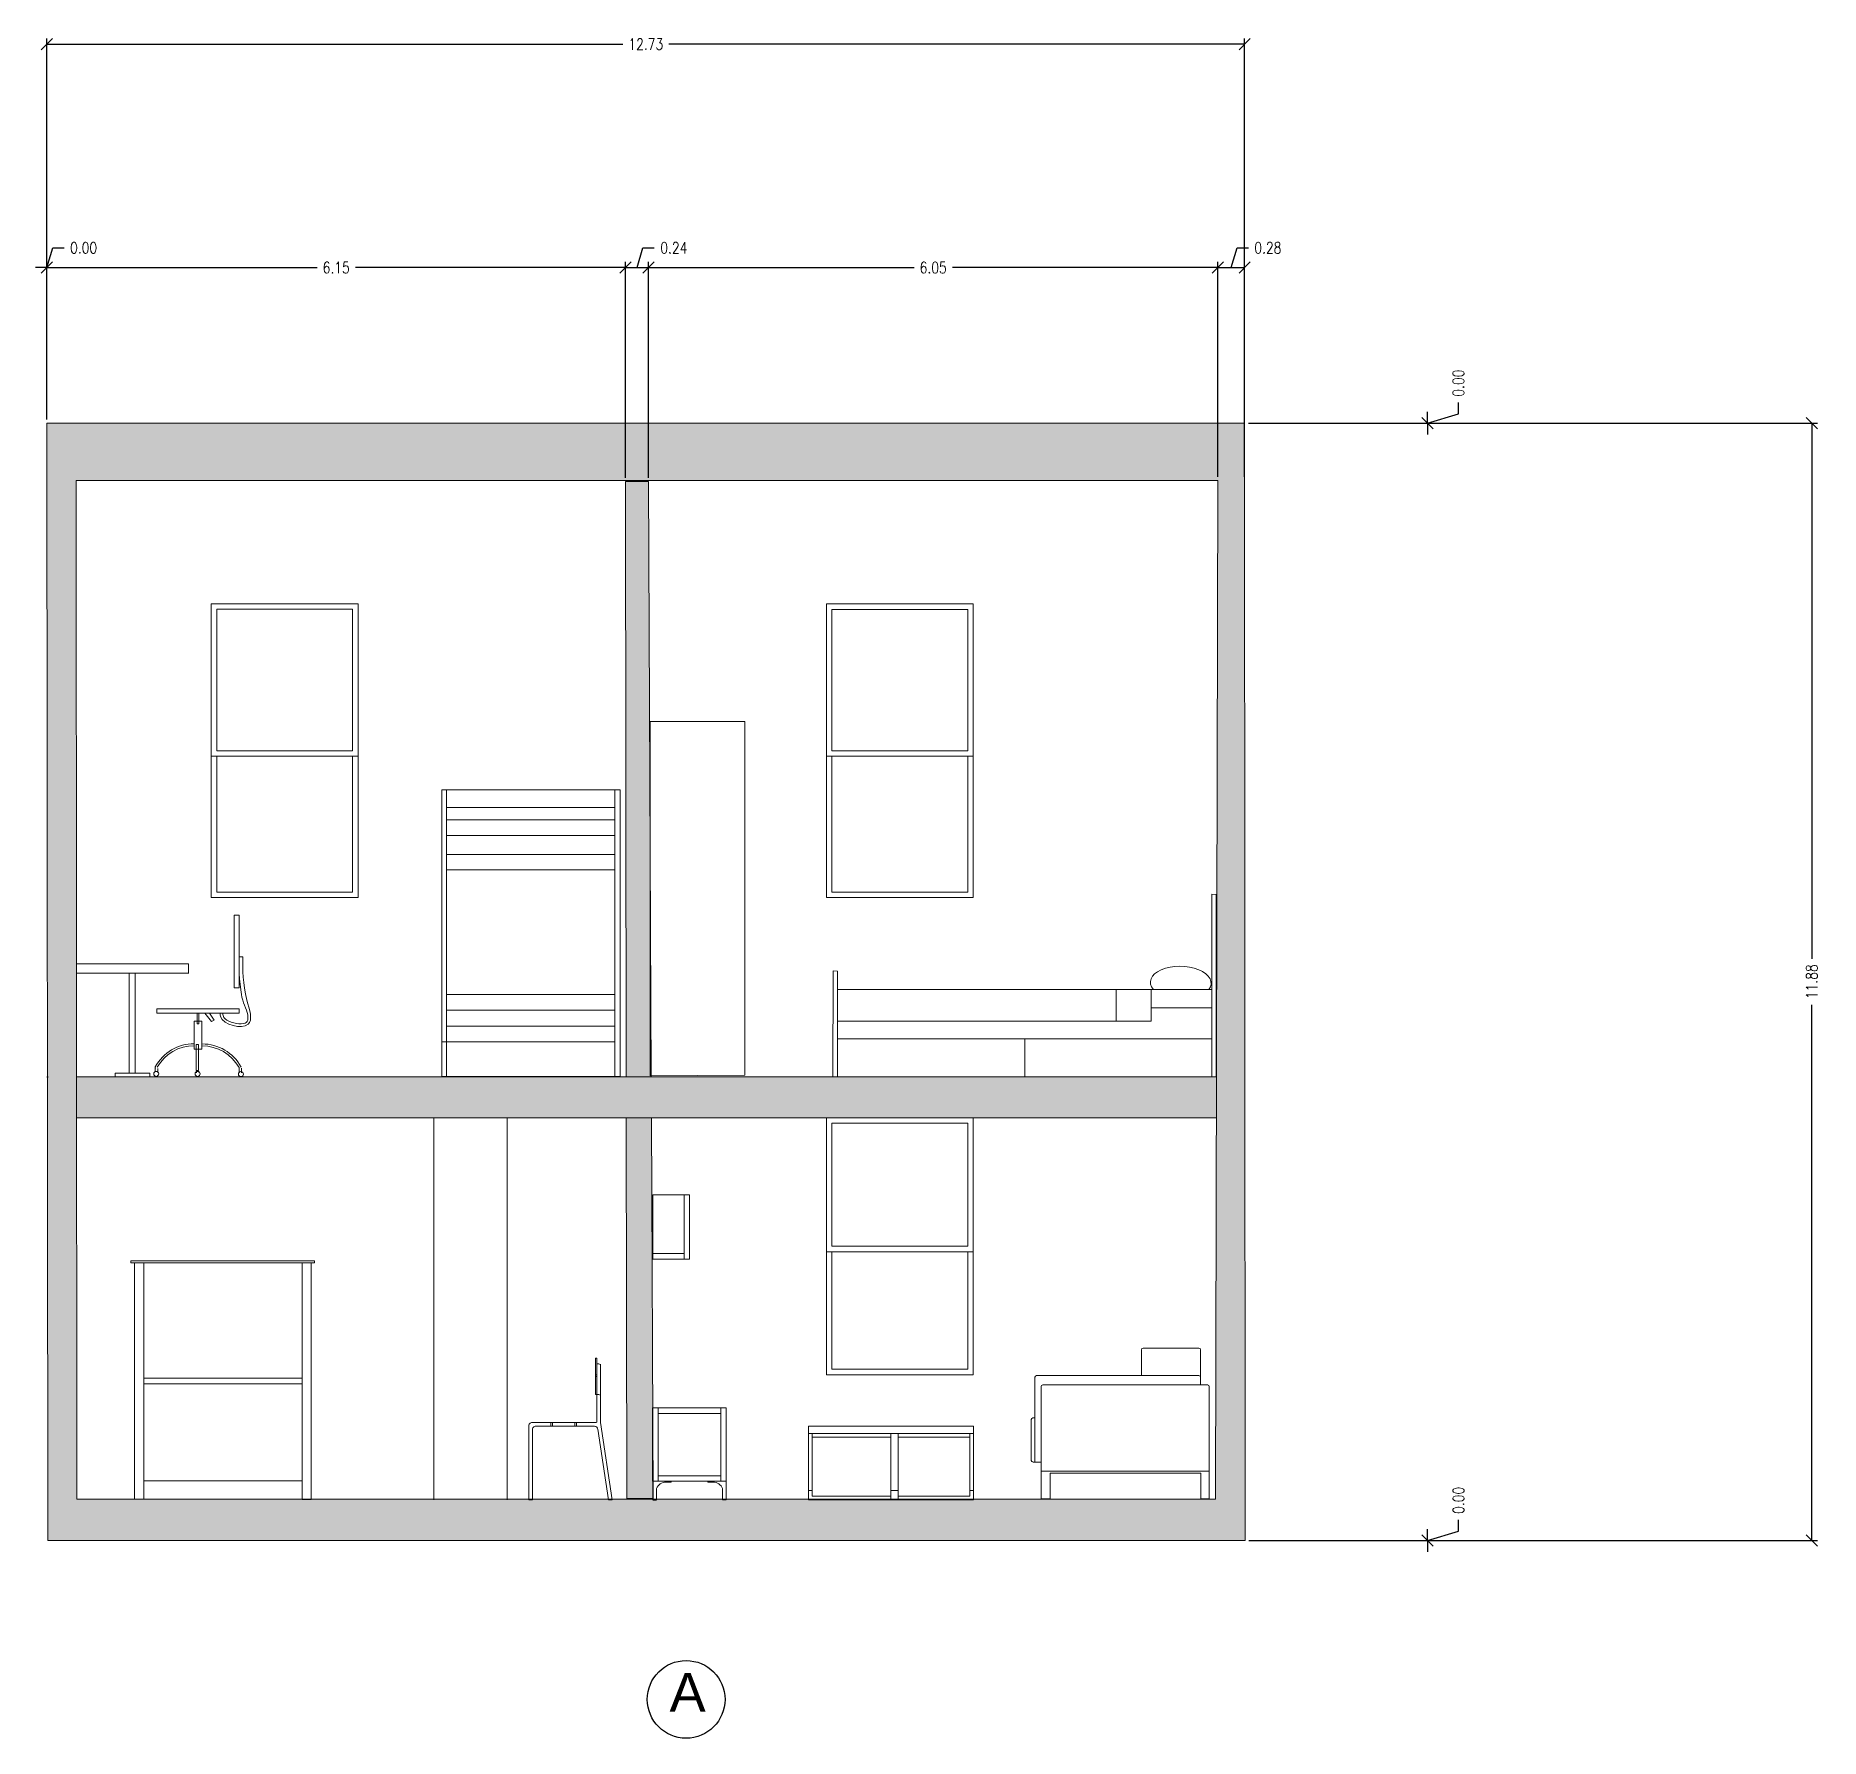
# Model space of a CAD drawing. Header units: inches. Extents: x 8.3 to 92.5, y 22.4 to 41.4.
# Drawn here: x 32.57 to 51.54, y 22.81 to 40.9 of the extents above; entities that cross this region are included whole.
import ezdxf

# ---------------------------------------------------------------- set-up
doc = ezdxf.new("R2010")
doc.units = ezdxf.units.IN
doc.header["$MEASUREMENT"] = 0
doc.layers.get('DEFPOINTS').update_dxf_attribs({"color": 210})
doc.layers.add('A-ELEV-MBE1', color=7, linetype='Continuous', lineweight=35)
doc.styles.add('E-ROMANS', font='romans.shx', dxfattribs={"width": 0.8})
doc.styles.get("Standard").update_dxf_attribs({"font": 'Arial.ttf'})
doc.dimstyles.new('E-0100_ARW_18', dxfattribs={"dimscale": 0.001, "dimtxt": 180, "dimasz": 180, "dimexe": 90, "dimexo": 60, "dimgap": 90, "dimtad": 0, "dimzin": 0, "dimdsep": 46, "dimtxsty": 'E-ROMANS', "dimblk": 'OPEN90', "dimcen": 90, "dimclrd": 256, "dimclre": 256, "dimclrt": 256, "dimadec": 0, "dimazin": 0, "dimtfac": 1, "dimtmove": 1, "dimatfit": 3, "dimldrblk": 'OPEN90', "dimfxl": 1, "dimtfill": 1, "dimtolj": 1, "dimtzin": 0, "dimarcsym": 0})

msp = doc.modelspace()

# ---------------------------------------------------------------- texts
at = {"color": 0, "insert": (39.304, 23.503), "char_height": 0.413, "attachment_point": 1}
msp.add_mtext_dynamic_manual_height_columns('A', width=2.13344, gutter_width=1, heights=[0], dxfattribs=at)

# ---------------------------------------------------------------- blocks, each defined once
blk = doc.blocks.new('_Oblique')
at = {"color": 0, "linetype": 'ByBlock', "lineweight": -2}
blk.add_line((-0.5, -0.5), (0.5, 0.5), dxfattribs=at)
blk = doc.blocks.new('*D171')
at = {"lineweight": -2, "transparency": 16777216}
for p, q in [((45.457, 36.787), (51.505, 36.787)), ((45.462, 24.911), (51.505, 24.911))]:
    blk.add_line(p, q, dxfattribs=at)
at = {"transparency": 16777216}
for p, q in [((51.445, 36.787), (51.445, 31.094)), ((51.445, 24.911), (51.445, 30.604))]:
    blk.add_line(p, q, dxfattribs=at)
at = {"layer": 'DEFPOINTS', "color": 0, "transparency": 16777216}
for p in [(45.417, 36.787), (45.422, 24.911), (51.445, 24.911)]:
    blk.add_point(p, dxfattribs=at)
at = {"transparency": 16777216, "xscale": 0.12, "yscale": 0.12, "zscale": 0.12}
for p, rotation in [((51.445, 36.787), 90), ((51.445, 24.911), 270)]:
    blk.add_blockref('_Oblique', p, dxfattribs=dict(at, rotation=rotation))
at = {"lineweight": 0, "transparency": 16777216, "insert": (51.445, 30.849), "char_height": 0.12, "attachment_point": 5, "rotation": 90, "style": 'E-ROMANS', "bg_fill": 3, "box_fill_scale": 1.25, "bg_fill_color": 256, "bg_fill_true_color": 13158600, "bg_fill_transparency": 0}
blk.add_mtext('\\A1;11.88', dxfattribs=at)
blk = doc.blocks.new('_Open90')
at = {"color": 0, "linetype": 'ByBlock', "lineweight": -2}
for p, q in [((0, 0), (-1, 0)), ((-0.5, 0.5), (0, 0)), ((0, 0), (-0.5, -0.5))]:
    blk.add_line(p, q, dxfattribs=at)
blk = doc.blocks.new('*D172')
at = {"transparency": 16777216}
for p, q in [((47.689, 36.886), (47.689, 37.006)), ((47.359, 36.787), (47.359, 36.907)), ((47.359, 36.787), (47.689, 36.886)), ((47.359, 36.787), (47.359, 36.667))]:
    blk.add_line(p, q, dxfattribs=at)
at = {"lineweight": -2, "transparency": 16777216}
blk.add_line((45.457, 36.787), (47.419, 36.787), dxfattribs=at)
blk.add_line((45.457, 36.787), (47.419, 36.787), dxfattribs=at)
at = {"layer": 'DEFPOINTS', "color": 0, "transparency": 16777216}
for p in [(45.417, 36.787), (45.417, 36.787), (47.359, 36.787)]:
    blk.add_point(p, dxfattribs=at)
at = {"transparency": 16777216, "xscale": 0.12, "yscale": 0.12, "zscale": 0.12}
for rotation in [90, 270]:
    blk.add_blockref('_Oblique', (47.359, 36.787), dxfattribs=dict(at, rotation=rotation))
at = {"lineweight": 9, "transparency": 16777216, "insert": (47.689, 37.212), "char_height": 0.12, "attachment_point": 5, "rotation": 90, "style": 'E-ROMANS', "bg_fill": 3, "box_fill_scale": 1.25, "bg_fill_color": 256, "bg_fill_true_color": 13158600, "bg_fill_transparency": 0}
blk.add_mtext('\\A1;0.00', dxfattribs=at)
blk = doc.blocks.new('*D174')
at = {"transparency": 16777216}
for p, q in [((47.69, 25.01), (47.69, 25.13)), ((47.36, 24.911), (47.36, 25.031)), ((47.36, 24.911), (47.69, 25.01)), ((47.36, 24.911), (47.36, 24.791))]:
    blk.add_line(p, q, dxfattribs=at)
at = {"lineweight": -2, "transparency": 16777216}
blk.add_line((45.462, 24.911), (47.42, 24.911), dxfattribs=at)
blk.add_line((45.462, 24.911), (47.42, 24.911), dxfattribs=at)
at = {"layer": 'DEFPOINTS', "color": 0, "transparency": 16777216}
for p in [(45.422, 24.911), (45.422, 24.911), (47.36, 24.911)]:
    blk.add_point(p, dxfattribs=at)
at = {"transparency": 16777216, "xscale": 0.12, "yscale": 0.12, "zscale": 0.12}
for rotation in [90, 270]:
    blk.add_blockref('_Oblique', (47.36, 24.911), dxfattribs=dict(at, rotation=rotation))
at = {"lineweight": 9, "transparency": 16777216, "insert": (47.69, 25.337), "char_height": 0.12, "attachment_point": 5, "rotation": 90, "style": 'E-ROMANS', "bg_fill": 3, "box_fill_scale": 1.25, "bg_fill_color": 256, "bg_fill_true_color": 13158600, "bg_fill_transparency": 0}
blk.add_mtext('\\A1;0.00', dxfattribs=at)
blk = doc.blocks.new('*D175')
at = {"transparency": 16777216}
for p, q in [((47.69, 25.01), (47.69, 25.13)), ((47.36, 24.911), (47.36, 25.031)), ((47.36, 24.911), (47.69, 25.01)), ((47.36, 24.911), (47.36, 24.791))]:
    blk.add_line(p, q, dxfattribs=at)
at = {"lineweight": -2, "transparency": 16777216}
blk.add_line((45.462, 24.911), (47.42, 24.911), dxfattribs=at)
blk.add_line((45.462, 24.911), (47.42, 24.911), dxfattribs=at)
at = {"layer": 'DEFPOINTS', "color": 0, "transparency": 16777216}
for p in [(45.422, 24.911), (45.422, 24.911), (47.36, 24.911)]:
    blk.add_point(p, dxfattribs=at)
at = {"transparency": 16777216, "xscale": 0.12, "yscale": 0.12, "zscale": 0.12}
for rotation in [90, 270]:
    blk.add_blockref('_Oblique', (47.36, 24.911), dxfattribs=dict(at, rotation=rotation))
at = {"lineweight": 9, "transparency": 16777216, "insert": (47.69, 25.337), "char_height": 0.12, "attachment_point": 5, "rotation": 90, "style": 'E-ROMANS', "bg_fill": 3, "box_fill_scale": 1.25, "bg_fill_color": 256, "bg_fill_true_color": 13158600, "bg_fill_transparency": 0}
blk.add_mtext('\\A1;0.00', dxfattribs=at)
blk = doc.blocks.new('*D151')
at = {"lineweight": -2, "transparency": 16777216}
for p, q in [((32.687, 36.827), (32.687, 40.875)), ((45.417, 36.827), (45.417, 40.875))]:
    blk.add_line(p, q, dxfattribs=at)
at = {"transparency": 16777216}
for p, q in [((32.687, 40.815), (38.807, 40.815)), ((45.417, 40.815), (39.297, 40.815))]:
    blk.add_line(p, q, dxfattribs=at)
at = {"layer": 'DEFPOINTS', "color": 0, "transparency": 16777216}
for p in [(45.417, 40.815), (32.687, 36.787), (45.417, 36.787)]:
    blk.add_point(p, dxfattribs=at)
at = {"transparency": 16777216, "xscale": 0.12, "yscale": 0.12, "zscale": 0.12, "rotation": 180}
blk.add_blockref('_Oblique', (32.687, 40.815), dxfattribs=at)
at = {"transparency": 16777216, "xscale": 0.12, "yscale": 0.12, "zscale": 0.12}
blk.add_blockref('_Oblique', (45.417, 40.815), dxfattribs=at)
at = {"lineweight": 9, "transparency": 16777216, "insert": (39.052, 40.815), "char_height": 0.12, "attachment_point": 5, "style": 'E-ROMANS', "bg_fill": 3, "box_fill_scale": 1.25, "bg_fill_color": 256, "bg_fill_true_color": 13158600, "bg_fill_transparency": 0}
blk.add_mtext('\\A1;12.73', dxfattribs=at)
blk = doc.blocks.new('*D152')
at = {"transparency": 16777216}
for p, q in [((32.687, 38.44), (32.75, 38.65)), ((32.75, 38.65), (32.87, 38.65)), ((32.687, 38.44), (32.567, 38.44)), ((32.687, 38.44), (32.807, 38.44))]:
    blk.add_line(p, q, dxfattribs=at)
at = {"lineweight": -2, "transparency": 16777216}
blk.add_line((32.687, 36.827), (32.687, 38.5), dxfattribs=at)
blk.add_line((32.687, 36.827), (32.687, 38.5), dxfattribs=at)
at = {"layer": 'DEFPOINTS', "color": 0, "transparency": 16777216}
for p in [(32.687, 38.44), (32.687, 36.787), (32.687, 36.787)]:
    blk.add_point(p, dxfattribs=at)
at = {"transparency": 16777216, "xscale": 0.12, "yscale": 0.12, "zscale": 0.12}
blk.add_blockref('_Oblique', (32.687, 38.44), dxfattribs=at)
at = {"transparency": 16777216, "xscale": 0.12, "yscale": 0.12, "zscale": 0.12, "rotation": 180}
blk.add_blockref('_Oblique', (32.687, 38.44), dxfattribs=at)
at = {"lineweight": 9, "transparency": 16777216, "insert": (33.077, 38.65), "char_height": 0.12, "attachment_point": 5, "style": 'E-ROMANS', "bg_fill": 3, "box_fill_scale": 1.25, "bg_fill_color": 256, "bg_fill_true_color": 13158600, "bg_fill_transparency": 0}
blk.add_mtext('\\A1;0.00', dxfattribs=at)
blk = doc.blocks.new('*D153')
at = {"lineweight": -2, "transparency": 16777216}
for p, q in [((32.687, 36.827), (32.687, 38.5)), ((38.837, 36.205), (38.837, 38.5))]:
    blk.add_line(p, q, dxfattribs=at)
at = {"transparency": 16777216}
for p, q in [((32.687, 38.44), (35.558, 38.44)), ((38.837, 38.44), (35.966, 38.44))]:
    blk.add_line(p, q, dxfattribs=at)
at = {"layer": 'DEFPOINTS', "color": 0, "transparency": 16777216}
for p in [(38.837, 38.44), (32.687, 36.787), (38.837, 36.165)]:
    blk.add_point(p, dxfattribs=at)
at = {"transparency": 16777216, "xscale": 0.12, "yscale": 0.12, "zscale": 0.12, "rotation": 180}
blk.add_blockref('_Oblique', (32.687, 38.44), dxfattribs=at)
at = {"transparency": 16777216, "xscale": 0.12, "yscale": 0.12, "zscale": 0.12}
blk.add_blockref('_Oblique', (38.837, 38.44), dxfattribs=at)
at = {"lineweight": 9, "transparency": 16777216, "insert": (35.762, 38.44), "char_height": 0.12, "attachment_point": 5, "style": 'E-ROMANS', "bg_fill": 3, "box_fill_scale": 1.25, "bg_fill_color": 256, "bg_fill_true_color": 13158600, "bg_fill_transparency": 0}
blk.add_mtext('\\A1;6.15', dxfattribs=at)
blk = doc.blocks.new('*D154')
at = {"transparency": 16777216}
for p, q in [((38.959, 38.44), (39.022, 38.65)), ((39.022, 38.65), (39.142, 38.65)), ((38.837, 38.44), (39.081, 38.44))]:
    blk.add_line(p, q, dxfattribs=at)
at = {"lineweight": -2, "transparency": 16777216}
for p, q in [((38.837, 36.205), (38.837, 38.5)), ((39.081, 36.205), (39.081, 38.5))]:
    blk.add_line(p, q, dxfattribs=at)
at = {"layer": 'DEFPOINTS', "color": 0, "transparency": 16777216}
for p in [(39.081, 38.44), (38.837, 36.165), (39.081, 36.165)]:
    blk.add_point(p, dxfattribs=at)
at = {"transparency": 16777216, "xscale": 0.12, "yscale": 0.12, "zscale": 0.12, "rotation": 180}
blk.add_blockref('_Oblique', (38.837, 38.44), dxfattribs=at)
at = {"lineweight": 9, "transparency": 16777216, "insert": (39.35, 38.65), "char_height": 0.12, "attachment_point": 5, "style": 'E-ROMANS', "bg_fill": 3, "box_fill_scale": 1.25, "bg_fill_color": 256, "bg_fill_true_color": 13158600, "bg_fill_transparency": 0}
blk.add_mtext('\\A1;0.24', dxfattribs=at)
at = {"transparency": 16777216, "xscale": 0.12, "yscale": 0.12, "zscale": 0.12}
blk.add_blockref('_Oblique', (39.081, 38.44), dxfattribs=at)
blk = doc.blocks.new('*D155')
at = {"lineweight": -2, "transparency": 16777216}
for p, q in [((39.081, 36.205), (39.081, 38.5)), ((45.133, 36.217), (45.133, 38.5))]:
    blk.add_line(p, q, dxfattribs=at)
at = {"transparency": 16777216}
for p, q in [((39.081, 38.44), (41.903, 38.44)), ((45.133, 38.44), (42.311, 38.44))]:
    blk.add_line(p, q, dxfattribs=at)
at = {"layer": 'DEFPOINTS', "color": 0, "transparency": 16777216}
for p in [(45.133, 38.44), (39.081, 36.165), (45.133, 36.177)]:
    blk.add_point(p, dxfattribs=at)
at = {"transparency": 16777216, "xscale": 0.12, "yscale": 0.12, "zscale": 0.12, "rotation": 180}
blk.add_blockref('_Oblique', (39.081, 38.44), dxfattribs=at)
at = {"transparency": 16777216, "xscale": 0.12, "yscale": 0.12, "zscale": 0.12}
blk.add_blockref('_Oblique', (45.133, 38.44), dxfattribs=at)
at = {"lineweight": 9, "transparency": 16777216, "insert": (42.107, 38.44), "char_height": 0.12, "attachment_point": 5, "style": 'E-ROMANS', "bg_fill": 3, "box_fill_scale": 1.25, "bg_fill_color": 256, "bg_fill_true_color": 13158600, "bg_fill_transparency": 0}
blk.add_mtext('\\A1;6.05', dxfattribs=at)
blk = doc.blocks.new('*D156')
at = {"transparency": 16777216}
for p, q in [((45.275, 38.44), (45.338, 38.65)), ((45.338, 38.65), (45.458, 38.65)), ((45.133, 38.44), (45.417, 38.44))]:
    blk.add_line(p, q, dxfattribs=at)
at = {"lineweight": -2, "transparency": 16777216}
for p, q in [((45.133, 36.217), (45.133, 38.5)), ((45.417, 36.217), (45.417, 38.5))]:
    blk.add_line(p, q, dxfattribs=at)
at = {"layer": 'DEFPOINTS', "color": 0, "transparency": 16777216}
for p in [(45.417, 38.44), (45.133, 36.177), (45.417, 36.177)]:
    blk.add_point(p, dxfattribs=at)
at = {"transparency": 16777216, "xscale": 0.12, "yscale": 0.12, "zscale": 0.12, "rotation": 180}
blk.add_blockref('_Oblique', (45.133, 38.44), dxfattribs=at)
at = {"lineweight": 9, "transparency": 16777216, "insert": (45.664, 38.65), "char_height": 0.12, "attachment_point": 5, "style": 'E-ROMANS', "bg_fill": 3, "box_fill_scale": 1.25, "bg_fill_color": 256, "bg_fill_true_color": 13158600, "bg_fill_transparency": 0}
blk.add_mtext('\\A1;0.28', dxfattribs=at)
at = {"transparency": 16777216, "xscale": 0.12, "yscale": 0.12, "zscale": 0.12}
blk.add_blockref('_Oblique', (45.417, 38.44), dxfattribs=at)

# ---------------------------------------------------------------- hatches: boundary and pattern name
h = msp.add_hatch(color=0)
h.dxf.hatch_style = 1
h.set_gradient(color1=(51, 51, 51), color2=(51, 51, 51), tint=1)
h.paths.add_polyline_path([(32.696, 24.911), (45.422, 24.911), (45.417, 36.787), (32.687, 36.787)])
h.paths.add_polyline_path([(32.998, 36.177), (45.133, 36.177), (45.106, 25.348), (42.536, 25.348), (42.536, 25.344), (40.78, 25.344), (39.907, 25.345), (39.907, 25.344), (39.868, 25.344), (39.166, 25.345), (39.166, 25.344), (39.127, 25.344), (38.696, 25.345), (38.696, 25.344), (38.657, 25.344), (37.847, 25.345), (37.847, 25.344), (37.808, 25.344), (35.496, 25.346), (35.496, 25.346), (35.399, 25.346), (33.004, 25.348)], flags=16)
h.paths.add_polyline_path([(33.58, 27.861), (33.58, 27.881), (35.531, 27.881), (35.531, 27.861), (35.399, 27.861), (35.399, 26.577), (33.717, 26.577), (33.717, 27.861)], flags=0)
h.paths.add_polyline_path([(39.712, 25.539), (39.712, 25.53), (39.771, 25.53), (39.849, 25.535), (39.849, 25.539)], flags=0)
h.paths.add_polyline_path([(40.972, 29.402), (40.972, 29.404), (42.533, 29.404), (42.533, 26.672), (40.972, 26.672), (40.972, 29.402), (39.112, 29.402), (39.116, 28.583), (39.517, 28.583), (39.517, 27.9), (39.119, 27.9), (39.131, 25.357), (38.849, 25.356), (38.844, 29.402)], flags=0)
edge = h.paths.add_edge_path(flags=0)
edge.add_line((33.411, 29.876), (33.562, 29.876))
edge.add_line((33.562, 29.876), (33.562, 30.939))
edge.add_line((33.562, 30.939), (33.623, 30.939))
edge.add_line((33.623, 30.939), (33.623, 29.876))
edge.add_line((33.623, 29.876), (33.78, 29.876))
edge.add_line((33.78, 29.876), (33.78, 29.839))
edge.add_line((33.78, 29.839), (33.848, 29.844))
edge.add_arc((33.848, 29.87), 0.0265, 180, 270, ccw=False)
edge.add_arc((33.848, 29.87), 0.0265, 111.6258, 180, ccw=False)
edge.add_line((33.838, 29.895), (33.838, 29.944))
edge.add_arc((34.249, 29.724), 0.466, 89.4897, 151.7453, ccw=False)
edge.add_line((34.253, 30.19), (34.253, 30.429))
edge.add_line((34.253, 30.429), (34.282, 30.429))
edge.add_line((34.282, 30.429), (34.282, 30.514))
edge.add_line((34.282, 30.514), (33.854, 30.514))
edge.add_line((33.854, 30.514), (33.854, 30.562))
edge.add_line((33.854, 30.562), (34.73, 30.562))
edge.add_line((34.73, 30.562), (34.73, 30.514))
edge.add_line((34.73, 30.514), (34.556, 30.514))
edge.add_spline(control_points=[(34.556, 30.514), (34.557, 30.495), (34.559, 30.483), (34.594, 30.43), (34.688, 30.397), (34.818, 30.407), (34.83, 30.431), (34.813, 30.562), (34.763, 30.633), (34.738, 30.872), (34.73, 30.783), (34.73, 31.114)], knot_values=[0.000001, 0.000001, 0.000001, 0.000001, 0.030569, 0.030569, 0.133405, 0.133405, 0.236241, 0.236241, 0.339078, 0.339078, 0.540939, 0.540939, 0.540939, 0.540939], degree=3, periodic=0)
edge.add_line((34.73, 31.062), (34.73, 30.783))
edge.add_line((34.73, 30.783), (34.677, 30.783))
edge.add_line((34.677, 30.783), (34.677, 31.557))
edge.add_line((34.677, 31.557), (34.73, 31.557))
edge.add_line((34.73, 31.557), (34.73, 31.114))
edge.add_line((34.73, 31.114), (34.77, 31.114))
edge.add_spline(control_points=[(34.77, 31.114), (34.768, 30.973), (34.765, 30.755), (34.928, 30.31), (34.539, 30.389), (34.528, 30.502), (34.528, 30.514)], knot_values=[0, 0, 0, 0, 0.236933, 0.368545, 0.523914, 0.541861, 0.541861, 0.541861, 0.541861], degree=3, periodic=0)
edge.add_line((34.528, 30.514), (34.415, 30.514))
edge.add_line((34.415, 30.514), (34.464, 30.441))
edge.add_line((34.464, 30.441), (34.437, 30.427))
edge.add_line((34.437, 30.427), (34.365, 30.514))
edge.add_line((34.365, 30.514), (34.302, 30.514))
edge.add_line((34.302, 30.514), (34.302, 30.429))
edge.add_line((34.302, 30.429), (34.333, 30.429))
edge.add_line((34.333, 30.429), (34.333, 30.189))
edge.add_arc((34.34, 29.722), 0.466, 27.2245, 90.8543, ccw=False)
edge.add_line((34.755, 29.936), (34.755, 29.893))
edge.add_arc((34.749, 29.867), 0.0265, 0, 77.01, ccw=False)
edge.add_arc((34.749, 29.867), 0.0265, -90, 0, ccw=False)
edge.add_line((34.749, 29.84), (36.884, 29.84))
edge.add_line((36.884, 29.84), (36.884, 32.888))
edge.add_line((36.884, 32.888), (36.934, 32.888))
edge.add_line((36.934, 32.888), (38.779, 32.888))
edge.add_line((38.779, 32.888), (38.779, 32.888))
edge.add_line((38.779, 32.888), (38.779, 29.839))
edge.add_line((38.779, 29.839), (38.843, 29.839))
edge.add_line((38.843, 29.839), (38.837, 36.165))
edge.add_line((38.837, 36.165), (39.081, 36.165))
edge.add_line((39.081, 36.165), (39.092, 33.617))
edge.add_line((39.092, 33.617), (40.106, 33.617))
edge.add_line((40.106, 33.617), (40.106, 29.839))
edge.add_line((40.106, 29.839), (41.041, 29.839))
edge.add_line((41.041, 29.839), (41.042, 30.964))
edge.add_line((41.042, 30.964), (41.09, 30.963))
edge.add_line((41.09, 30.963), (41.09, 30.767))
edge.add_line((41.09, 30.767), (44.423, 30.767))
edge.add_line((44.423, 30.767), (44.448, 30.767))
edge.add_ellipse((44.738, 30.839), major_axis=(0.323, -0.008), ratio=0.539658, start_angle=338.4456, end_angle=566.9539, ccw=False)
edge.add_line((45.036, 30.767), (45.069, 30.767))
edge.add_line((45.069, 30.767), (45.069, 31.78))
edge.add_line((45.069, 31.78), (45.116, 31.777))
edge.add_line((45.116, 31.777), (45.116, 29.839))
edge.add_line((45.116, 29.839), (38.779, 29.839))
edge.add_line((38.779, 29.839), (38.779, 29.839))
edge.add_line((38.779, 29.839), (38.724, 29.839))
edge.add_line((38.724, 29.839), (36.884, 29.839))
edge.add_line((36.884, 29.839), (33.411, 29.839))
edge.add_line((33.411, 29.839), (33.411, 29.876))
h.paths.add_polyline_path([(34.433, 31.744), (34.433, 34.866), (35.994, 34.866), (35.994, 31.744)], flags=0)
h.paths.add_polyline_path([(34.491, 31.803), (34.491, 33.247), (35.935, 33.247), (35.935, 31.803)], flags=0)
h.paths.add_polyline_path([(38.571, 26.456), (38.571, 26.783, 0.096723), (38.532, 26.788), (38.532, 26.462, -0.096723)], flags=0)
h.paths.add_polyline_path([(34.491, 33.305), (34.491, 34.808), (35.935, 34.808), (35.935, 33.305)], flags=0)
h.paths.add_polyline_path([(40.78, 26.125), (42.536, 26.125), (42.536, 26.046), (42.536, 25.344), (40.78, 25.344)], flags=0)
h.paths.add_polyline_path([(42.475, 27.98), (42.475, 26.731), (41.031, 26.731), (41.031, 27.98)], flags=0)
h.paths.add_polyline_path([(41.658, 25.442), (41.736, 25.442), (41.736, 26.007), (42.497, 26.007), (42.497, 25.383), (41.736, 25.383), (41.736, 25.344), (41.658, 25.344)], flags=0)
h.paths.add_polyline_path([(41.031, 28.038), (41.031, 29.345), (42.475, 29.345), (42.475, 28.038)], flags=0)
h.paths.add_polyline_path([(40.972, 31.744), (40.972, 34.866), (42.533, 34.866), (42.533, 31.744)], flags=0)
h.paths.add_polyline_path([(41.031, 31.802), (41.031, 33.246), (42.475, 33.246), (42.475, 31.802)], flags=0)
h.paths.add_polyline_path([(41.031, 33.305), (41.031, 34.807), (42.475, 34.807), (42.475, 33.305)], flags=0)
h.paths.add_polyline_path([(43.206, 26.663), (44.319, 26.663), (44.319, 26.934, -0.434263), (44.337, 26.954), (44.93, 26.954, -0.394444), (44.948, 26.938), (44.948, 26.663), (44.948, 26.564), (45.023, 26.564, -0.394444), (45.041, 26.547), (45.041, 25.647), (45.041, 25.354), (44.95, 25.354), (44.95, 25.627), (43.35, 25.627), (43.35, 25.354), (43.253, 25.354), (43.253, 25.647), (43.253, 25.744), (43.188, 25.744), (43.167, 25.744, -0.394444), (43.149, 25.761), (43.149, 26.193, -0.434263), (43.167, 26.213), (43.188, 26.213), (43.188, 26.643, -0.434263)], flags=0)
h.paths.add_polyline_path([(44.051, 30.429), (44.051, 30.767), (44.423, 30.767), (44.423, 30.429)], flags=0)
h = msp.add_hatch(color=256)
h.dxf.hatch_style = 1
h.set_gradient(color1=(51, 51, 51), color2=(51, 51, 51), tint=1)
h.paths.add_polyline_path([(38.779, 29.839), (38.779, 29.839), (38.724, 29.839), (36.884, 29.839), (33.001, 29.839), (33.002, 29.402), (40.972, 29.402), (40.972, 29.404), (42.533, 29.404), (45.116, 29.402), (45.117, 29.839)])
h.paths.add_polyline_path([(39.1, 32.03), (39.081, 36.165), (38.837, 36.165), (38.843, 29.839), (39.1, 29.839)])
h.paths.add_polyline_path([(39.112, 29.402), (38.844, 29.402), (38.849, 25.356), (39.127, 25.357), (39.127, 25.539), (39.127, 26.32)])

# ---------------------------------------------------------------- linework, layer by layer
at = {"color": 0, "lineweight": 20}
for p, q in [((32.687, 36.787), (32.696, 24.911)), ((45.417, 36.787), (32.687, 36.787)), ((45.422, 24.911), (45.417, 36.787)), ((32.998, 36.177), (33.004, 25.348)), ((45.133, 36.177), (32.998, 36.177)), ((45.106, 25.348), (45.133, 36.177)), ((33.001, 29.839), (45.117, 29.839)), ((33.004, 25.348), (45.106, 25.348)), ((32.696, 24.911), (45.422, 24.911))]:
    msp.add_line(p, q, dxfattribs=at)
at = {"color": 0, "lineweight": 5}
for p, q in [((36.884, 29.839), (36.884, 32.888)), ((37.408, 32.888), (37.408, 32.888)), ((38.779, 32.888), (38.779, 29.839)), ((45.069, 29.836), (45.069, 31.78)), ((45.069, 31.78), (45.116, 31.777)), ((34.73, 31.114), (34.77, 31.114)), ((33.005, 31.039), (34.191, 31.039)), ((34.192, 30.939), (33.006, 30.939)), ((33.562, 31.039), (33.562, 31.039)), ((33.562, 29.876), (33.562, 30.939)), ((33.623, 29.876), (33.623, 30.939)), ((34.191, 31.039), (34.191, 30.938)), ((41.041, 29.835), (41.042, 30.964)), ((41.042, 30.964), (41.09, 30.963)), ((41.09, 30.963), (41.089, 29.835)), ((34.365, 30.514), (34.437, 30.427)), ((34.464, 30.441), (34.415, 30.514)), ((34.437, 30.427), (34.464, 30.441)), ((41.089, 30.243), (45.069, 30.243)), ((43.079, 29.836), (43.079, 30.243)), ((33.838, 29.944), (33.838, 29.895)), ((33.842, 29.933), (33.842, 29.93)), ((33.864, 29.928), (33.864, 29.883)), ((34.73, 29.938), (34.73, 29.885)), ((34.755, 29.932), (34.755, 29.928)), ((34.755, 29.932), (34.755, 29.882)), ((36.8, 25.344), (36.8, 29.402)), ((37.58, 25.344), (37.58, 29.402)), ((39.459, 28.583), (39.459, 27.9)), ((39.459, 27.959), (39.127, 27.959)), ((33.717, 25.543), (33.717, 27.861)), ((35.399, 25.543), (35.399, 27.861)), ((33.717, 26.635), (35.399, 26.635)), ((33.717, 26.577), (35.399, 26.577)), ((38.518, 26.671), (38.532, 26.671)), ((38.532, 26.652), (38.518, 26.652)), ((44.948, 26.663), (44.948, 26.564)), ((38.571, 26.496), (38.571, 26.456)), ((39.849, 26.261), (39.185, 26.261)), ((37.808, 26.125), (37.808, 25.344)), ((37.844, 26.164), (38.524, 26.164)), ((37.883, 26.125), (38.507, 26.125)), ((38.042, 26.125), (38.042, 26.164)), ((38.061, 26.125), (38.061, 26.164)), ((38.296, 26.125), (38.296, 26.164)), ((38.315, 26.125), (38.315, 26.164)), ((38.543, 26.094), (38.657, 25.344)), ((38.571, 26.164), (38.696, 25.344)), ((41.658, 26.007), (40.819, 26.007)), ((42.497, 26.007), (41.736, 26.007)), ((39.166, 25.344), (39.166, 25.461)), ((39.849, 25.598), (39.185, 25.598)), ((39.868, 25.344), (39.868, 25.461)), ((40.819, 25.442), (40.78, 25.442)), ((41.736, 25.442), (41.658, 25.442)), ((42.536, 25.442), (42.497, 25.442))]:
    msp.add_line(p, q, dxfattribs=at)
at = {"color": 0, "lineweight": 9}
msp.add_line((45.116, 31.777), (45.116, 29.836), dxfattribs=at)
at = {"color": 0}
for p, q in [((32.687, 29.839), (32.699, 29.839)), ((38.779, 29.839), (36.884, 29.839)), ((39.127, 27.9), (39.127, 28.583)), ((39.127, 25.539), (39.127, 26.32)), ((38.696, 25.344), (38.657, 25.344))]:
    msp.add_line(p, q, dxfattribs=at)
at = {"color": 0, "lineweight": 20}
for points in [[(38.843, 29.839), (38.837, 36.165), (39.081, 36.165), (39.11, 29.839)], [(33.001, 29.839), (45.117, 29.839)], [(45.116, 29.402), (33.002, 29.402)], [(39.112, 29.402), (39.131, 25.357), (38.849, 25.356), (38.844, 29.402)]]:
    msp.add_lwpolyline(points, dxfattribs=at)
at = {"color": 0, "lineweight": 5}
for points in [[(39.1, 33.617), (40.106, 33.617), (40.106, 29.857), (39.1, 29.85)], [(36.884, 32.888), (36.934, 32.888), (36.934, 29.839), (36.884, 29.839)], [(38.779, 32.888), (38.724, 32.888), (38.724, 29.839), (38.779, 29.839)], [(34.73, 31.557), (34.677, 31.557), (34.677, 30.783), (34.73, 30.783)], [(44.423, 30.767), (44.051, 30.767), (44.051, 30.429), (44.423, 30.429)], [(34.73, 30.562), (33.854, 30.562), (33.854, 30.514), (34.73, 30.514)], [(34.253, 30.429), (34.333, 30.429), (34.333, 30.132), (34.253, 30.132)], [(34.282, 30.514), (34.302, 30.514), (34.302, 30.402), (34.282, 30.402)], [(34.273, 30.183), (34.299, 30.183), (34.299, 29.906), (34.273, 29.906)]]:
    msp.add_lwpolyline(points, close=True, dxfattribs=at)
for points in [[(36.884, 32.7), (36.884, 32.888), (38.779, 32.888), (38.779, 32.867)], [(38.724, 32.7), (36.934, 32.7)], [(36.884, 32.404), (36.884, 32.57)], [(36.934, 32.57), (38.724, 32.57)], [(38.724, 32.404), (36.934, 32.404)], [(36.884, 32.037), (36.884, 32.202)], [(36.934, 32.202), (38.724, 32.202)], [(38.724, 32.037), (36.934, 32.037)], [(41.089, 30.429), (44.423, 30.429), (44.423, 30.767), (41.09, 30.767)], [(45.069, 30.767), (41.09, 30.767)], [(36.934, 30.714), (38.724, 30.714)], [(38.724, 30.547), (36.934, 30.547)], [(38.779, 30.714), (38.779, 30.547)], [(45.069, 30.572), (44.423, 30.572)], [(38.724, 30.211), (36.884, 30.211), (36.884, 30.378)], [(36.934, 30.378), (38.724, 30.378)], [(39.127, 28.583), (39.517, 28.583), (39.517, 27.9), (39.127, 27.9)], [(33.58, 27.881), (33.58, 27.861), (35.531, 27.861), (35.531, 27.881), (33.58, 27.881), (33.58, 27.861)], [(33.619, 27.861), (33.619, 25.348), (33.717, 25.348), (33.717, 25.543), (35.399, 25.543), (35.399, 25.346), (35.496, 25.346), (35.496, 27.861)], [(44.319, 26.663), (44.319, 26.938)], [(44.337, 26.954), (44.931, 26.954)], [(44.948, 26.938), (44.948, 26.663)], [(38.532, 26.788), (38.532, 26.847), (38.518, 26.847), (38.518, 26.462), (38.532, 26.462)], [(38.542, 26.788), (38.532, 26.788), (38.532, 26.173)], [(38.571, 26.164), (38.571, 26.783)], [(43.253, 25.744), (43.188, 25.744), (43.188, 26.646)], [(43.206, 26.663), (44.931, 26.663)], [(43.271, 26.564), (45.024, 26.564)], [(43.253, 25.647), (43.253, 26.547)], [(45.041, 26.547), (45.041, 25.647), (43.253, 25.647)], [(39.127, 25.539), (39.907, 25.539), (39.907, 26.32), (39.127, 26.32)], [(39.185, 26.32), (39.185, 25.539)], [(39.849, 26.32), (39.849, 25.539)], [(43.149, 25.761), (43.149, 26.196)], [(43.167, 26.213), (43.188, 26.213)], [(37.808, 25.344), (37.847, 25.344), (37.847, 26.089)], [(42.536, 25.344), (42.536, 26.125), (40.78, 26.125), (40.78, 25.344), (42.536, 25.344)], [(42.536, 26.125), (42.536, 26.046), (40.78, 26.046), (40.78, 26.125), (42.536, 26.125)], [(42.536, 26.046), (42.536, 25.344), (40.78, 25.344), (40.78, 26.046), (40.819, 26.046), (40.819, 25.383), (41.658, 25.383)], [(41.736, 26.046), (41.736, 25.344), (41.658, 25.344), (41.658, 26.046)], [(41.736, 25.383), (42.497, 25.383), (42.497, 26.046)], [(43.188, 25.744), (43.167, 25.744)], [(43.253, 25.647), (43.253, 25.354), (43.35, 25.354), (43.35, 25.627), (44.95, 25.627), (44.95, 25.354), (45.041, 25.354), (45.041, 25.647)], [(39.322, 25.539), (39.322, 25.53), (39.263, 25.53)], [(39.712, 25.539), (39.712, 25.53), (39.771, 25.53)], [(39.907, 25.539), (39.907, 25.344), (39.868, 25.344)]]:
    msp.add_lwpolyline(points, dxfattribs=at)
at = {"color": 0, "lineweight": 9}
msp.add_lwpolyline([(33.411, 29.876), (33.78, 29.876), (33.78, 29.839), (33.411, 29.839)], close=True, dxfattribs=at)
at = {"color": 0, "lineweight": 0}
msp.add_lwpolyline([(34.277, 29.88), (34.277, 29.895), (34.303, 29.895), (34.303, 29.883)], dxfattribs=at)
at = {"color": 0}
msp.add_lwpolyline([(41.28, 29.839), (41.28, 29.839), (41.28, 29.839), (41.28, 29.839)], close=True, dxfattribs=at)
msp.add_lwpolyline([(39.127, 25.539), (39.127, 25.344), (39.166, 25.344)], dxfattribs=at)
at = {"color": 0, "lineweight": 0}
for centre in [(33.848, 29.87), (34.288, 29.87), (34.749, 29.867)]:
    msp.add_circle(centre, 0.0265, dxfattribs=at)
at = {"color": 0}
msp.add_circle((39.481, 23.221), 0.413, dxfattribs=at)
at = {"color": 0, "lineweight": 5}
for centre, radius, start, end in [((34.249, 29.724), 0.466, 89.4897, 151.7453), ((34.249, 29.724), 0.445, 89.4897, 150.9864), ((34.34, 29.722), 0.466, 28.2547, 90.5103), ((34.34, 29.722), 0.445, 29.0136, 90.5103), ((44.338, 26.936), 0.0183, 91.1712, 174.9346), ((44.93, 26.936), 0.0183, 5.0654, 88.8288), ((38.537, 26.685), 0.103, 70.688, 92.7865), ((43.206, 26.645), 0.0183, 91.1712, 174.9346), ((43.271, 26.546), 0.0183, 91.1712, 174.9346), ((44.93, 26.645), 0.0183, 5.0654, 88.8288), ((45.023, 26.546), 0.0183, 5.0654, 88.8288), ((38.537, 26.359), 0.103, 70.688, 92.7865), ((43.167, 26.194), 0.0183, 91.1712, 174.9346), ((37.845, 26.126), 0.0375, 87.6739, 182.3261), ((37.884, 26.087), 0.0375, 87.6739, 182.3261), ((38.506, 26.087), 0.0375, 6.6438, 87.6739), ((38.523, 26.173), 0.0093, 276.7142, 357.5322), ((43.167, 25.763), 0.0183, 185.0654, 268.8288), ((39.266, 25.422), 0.108, 88.6313, 158.6153), ((39.768, 25.422), 0.108, 21.3847, 91.3687)]:
    msp.add_arc(centre, radius, start, end, dxfattribs=at)
msp.add_ellipse((44.738, 30.839), major_axis=(0.323, -0.008), ratio=0.539658, start_param=5.906989, end_param=9.895212, dxfattribs=at)
for points, knots in [([(34.77, 31.114), (34.768, 30.973), (34.765, 30.755), (34.928, 30.31), (34.539, 30.389), (34.528, 30.502), (34.528, 30.514)], [0, 0, 0, 0, 0.2369333, 0.3685451, 0.5239139, 0.5418607, 0.5418607, 0.5418607, 0.5418607]), ([(34.73, 31.114), (34.73, 30.783), (34.738, 30.872), (34.763, 30.633), (34.813, 30.562), (34.83, 30.431), (34.818, 30.407), (34.688, 30.397), (34.594, 30.43), (34.559, 30.483), (34.557, 30.495), (34.556, 30.514)], [0, 0, 0, 0, 0.2018622, 0.2018622, 0.3046987, 0.3046987, 0.4075351, 0.4075351, 0.5103716, 0.5103716, 0.5409391, 0.5409391, 0.5409391, 0.5409391])]:
    msp.add_open_spline(points, degree=3, knots=knots, dxfattribs=at)
at = {"layer": 'A-ELEV-MBE1', "color": 0, "lineweight": 5}
for p, q in [((34.433, 34.866), (34.433, 31.744)), ((34.433, 34.866), (35.994, 34.866)), ((34.491, 34.808), (35.935, 34.808)), ((34.491, 34.808), (34.491, 33.305)), ((35.935, 34.808), (35.935, 33.305)), ((35.994, 34.866), (35.994, 31.744)), ((40.972, 34.866), (40.972, 31.744)), ((40.972, 34.866), (42.533, 34.866)), ((41.031, 34.807), (42.475, 34.807)), ((41.031, 34.807), (41.031, 33.305)), ((42.475, 34.807), (42.475, 33.305)), ((42.533, 34.866), (42.533, 31.744)), ((34.491, 33.247), (34.491, 31.803)), ((35.935, 33.247), (35.935, 31.803)), ((41.031, 33.246), (41.031, 31.802)), ((42.475, 33.246), (42.475, 31.802)), ((34.433, 31.744), (35.994, 31.744)), ((34.491, 31.803), (35.935, 31.803)), ((40.972, 31.744), (42.533, 31.744)), ((41.031, 31.802), (42.475, 31.802)), ((40.972, 29.404), (40.972, 26.672)), ((42.533, 29.404), (40.972, 29.404)), ((42.533, 29.404), (42.533, 26.672)), ((41.031, 29.345), (42.475, 29.345)), ((41.031, 29.345), (41.031, 28.038)), ((42.475, 29.345), (42.475, 28.038)), ((41.031, 27.98), (41.031, 26.731)), ((42.475, 27.98), (42.475, 26.731)), ((40.972, 26.672), (42.533, 26.672)), ((41.031, 26.731), (42.475, 26.731))]:
    msp.add_line(p, q, dxfattribs=at)
for points in [[(35.994, 33.247), (34.433, 33.247)], [(35.935, 33.305), (34.491, 33.305)], [(42.533, 33.246), (40.972, 33.246)], [(42.475, 33.305), (41.031, 33.305)], [(42.533, 27.98), (40.972, 27.98)], [(42.475, 28.038), (41.031, 28.038)]]:
    msp.add_lwpolyline(points, dxfattribs=at)

msp.set_redraw_order([(e.dxf.handle, doc.entitydb.next_handle()) for e in msp.query("TEXT MTEXT ATTDEF DIMENSION ARC_DIMENSION")])  # texts and dimensions are drawn at this point

# ---------------------------------------------------------------- next in the draw order: dimensions: what is measured, and where the dimension line sits
at = {"lineweight": 0}
dim = msp.add_linear_dim(base=(51.445, 24.911), p1=(45.417, 36.787), p2=(45.422, 24.911), angle=90, dimstyle='E-0100_ARW_18', override={"dimtxt": 120, "dimasz": 120, "dimexe": 60, "dimexo": 40, "dimgap": 60, "dimblk": 'Oblique', "dimcen": 60, "dimlwd": 65535}, dxfattribs=at)
dim.commit()
dim.dimension.update_dxf_attribs({"geometry": '*D171', "text_midpoint": (51.445, 30.849)})

# ---------------------------------------------------------------- next in the draw order: dimensions: what is measured, and where the dimension line sits
at = {"lineweight": 9}
for base, p1, p2, picture, middle in [((47.359303411, 36.786513477), (45.416800063, 36.786513477), (45.416800063, 36.786513477), '*D172', (47.689303411, 37.065513477)), ((47.359586653, 24.911499169), (45.422067539, 24.911499169), (45.422067539, 24.911499169), '*D174', (47.689586653, 25.190499169))]:
    dim = msp.add_linear_dim(base=base, p1=p1, p2=p2, angle=90, dimstyle='E-0100_ARW_18', override={"dimtxt": 120, "dimasz": 120, "dimexe": 60, "dimexo": 40, "dimgap": 60, "dimblk": 'Oblique', "dimcen": 60, "dimlwd": 65535}, dxfattribs=at)
    dim.commit()
    dim.dimension.update_dxf_attribs({"geometry": picture, "text_midpoint": middle})

# ---------------------------------------------------------------- next in the draw order: dimensions: what is measured, and where the dimension line sits
dim = msp.add_linear_dim(base=(45.417, 40.815), p1=(32.687, 36.787), p2=(45.417, 36.787), dimstyle='E-0100_ARW_18', override={"dimtxt": 120, "dimasz": 120, "dimexe": 60, "dimexo": 40, "dimgap": 60, "dimblk": 'Oblique', "dimcen": 60, "dimlwd": 65535}, dxfattribs=at)
dim.commit()
dim.dimension.update_dxf_attribs({"geometry": '*D151', "text_midpoint": (39.052, 40.815)})
dim = msp.add_linear_dim(base=(47.359586653, 24.911499169), p1=(45.422067539, 24.911499169), p2=(45.422067539, 24.911499169), angle=90, dimstyle='E-0100_ARW_18', override={"dimtxt": 120, "dimasz": 120, "dimexe": 60, "dimexo": 40, "dimgap": 60, "dimblk": 'Oblique', "dimcen": 60, "dimlwd": 65535}, dxfattribs=at)
dim.commit()
dim.dimension.update_dxf_attribs({"geometry": '*D175', "text_midpoint": (47.689586653, 25.190499169)})

# ---------------------------------------------------------------- next in the draw order: dimensions: what is measured, and where the dimension line sits
dim = msp.add_linear_dim(base=(32.687355867, 38.439652228), p1=(32.687355867, 36.786513477), p2=(32.687355867, 36.786513477), dimstyle='E-0100_ARW_18', override={"dimtxt": 120, "dimasz": 120, "dimexe": 60, "dimexo": 40, "dimgap": 60, "dimblk": 'Oblique', "dimcen": 60, "dimlwd": 65535}, dxfattribs=at)
dim.commit()
dim.dimension.update_dxf_attribs({"geometry": '*D152', "text_midpoint": (32.930355867, 38.649652228)})

# ---------------------------------------------------------------- next in the draw order: dimensions: what is measured, and where the dimension line sits
dim = msp.add_linear_dim(base=(38.837, 38.44), p1=(32.687, 36.787), p2=(38.837, 36.165), dimstyle='E-0100_ARW_18', override={"dimtxt": 120, "dimasz": 120, "dimexe": 60, "dimexo": 40, "dimgap": 60, "dimblk": 'Oblique', "dimcen": 60, "dimlwd": 65535}, dxfattribs=at)
dim.commit()
dim.dimension.update_dxf_attribs({"geometry": '*D153', "text_midpoint": (35.762, 38.44)})

# ---------------------------------------------------------------- next in the draw order: dimensions: what is measured, and where the dimension line sits
dim = msp.add_linear_dim(base=(39.081, 38.44), p1=(38.837, 36.165), p2=(39.081, 36.165), dimstyle='E-0100_ARW_18', override={"dimtxt": 120, "dimasz": 120, "dimexe": 60, "dimexo": 40, "dimgap": 60, "dimblk": 'Oblique', "dimcen": 60, "dimlwd": 65535}, dxfattribs=at)
dim.commit()
dim.dimension.update_dxf_attribs({"geometry": '*D154', "text_midpoint": (39.202, 38.65)})

# ---------------------------------------------------------------- next in the draw order: dimensions: what is measured, and where the dimension line sits
dim = msp.add_linear_dim(base=(45.133, 38.44), p1=(39.081, 36.165), p2=(45.133, 36.177), dimstyle='E-0100_ARW_18', override={"dimtxt": 120, "dimasz": 120, "dimexe": 60, "dimexo": 40, "dimgap": 60, "dimblk": 'Oblique', "dimcen": 60, "dimlwd": 65535}, dxfattribs=at)
dim.commit()
dim.dimension.update_dxf_attribs({"geometry": '*D155', "text_midpoint": (42.107, 38.44)})

# ---------------------------------------------------------------- next in the draw order: dimensions: what is measured, and where the dimension line sits
dim = msp.add_linear_dim(base=(45.417, 38.44), p1=(45.133, 36.177), p2=(45.417, 36.177), dimstyle='E-0100_ARW_18', override={"dimtxt": 120, "dimasz": 120, "dimexe": 60, "dimexo": 40, "dimgap": 60, "dimblk": 'Oblique', "dimcen": 60, "dimlwd": 65535}, dxfattribs=at)
dim.commit()
dim.dimension.update_dxf_attribs({"geometry": '*D156', "text_midpoint": (45.518, 38.65)})

doc.saveas('drawing.dxf')
